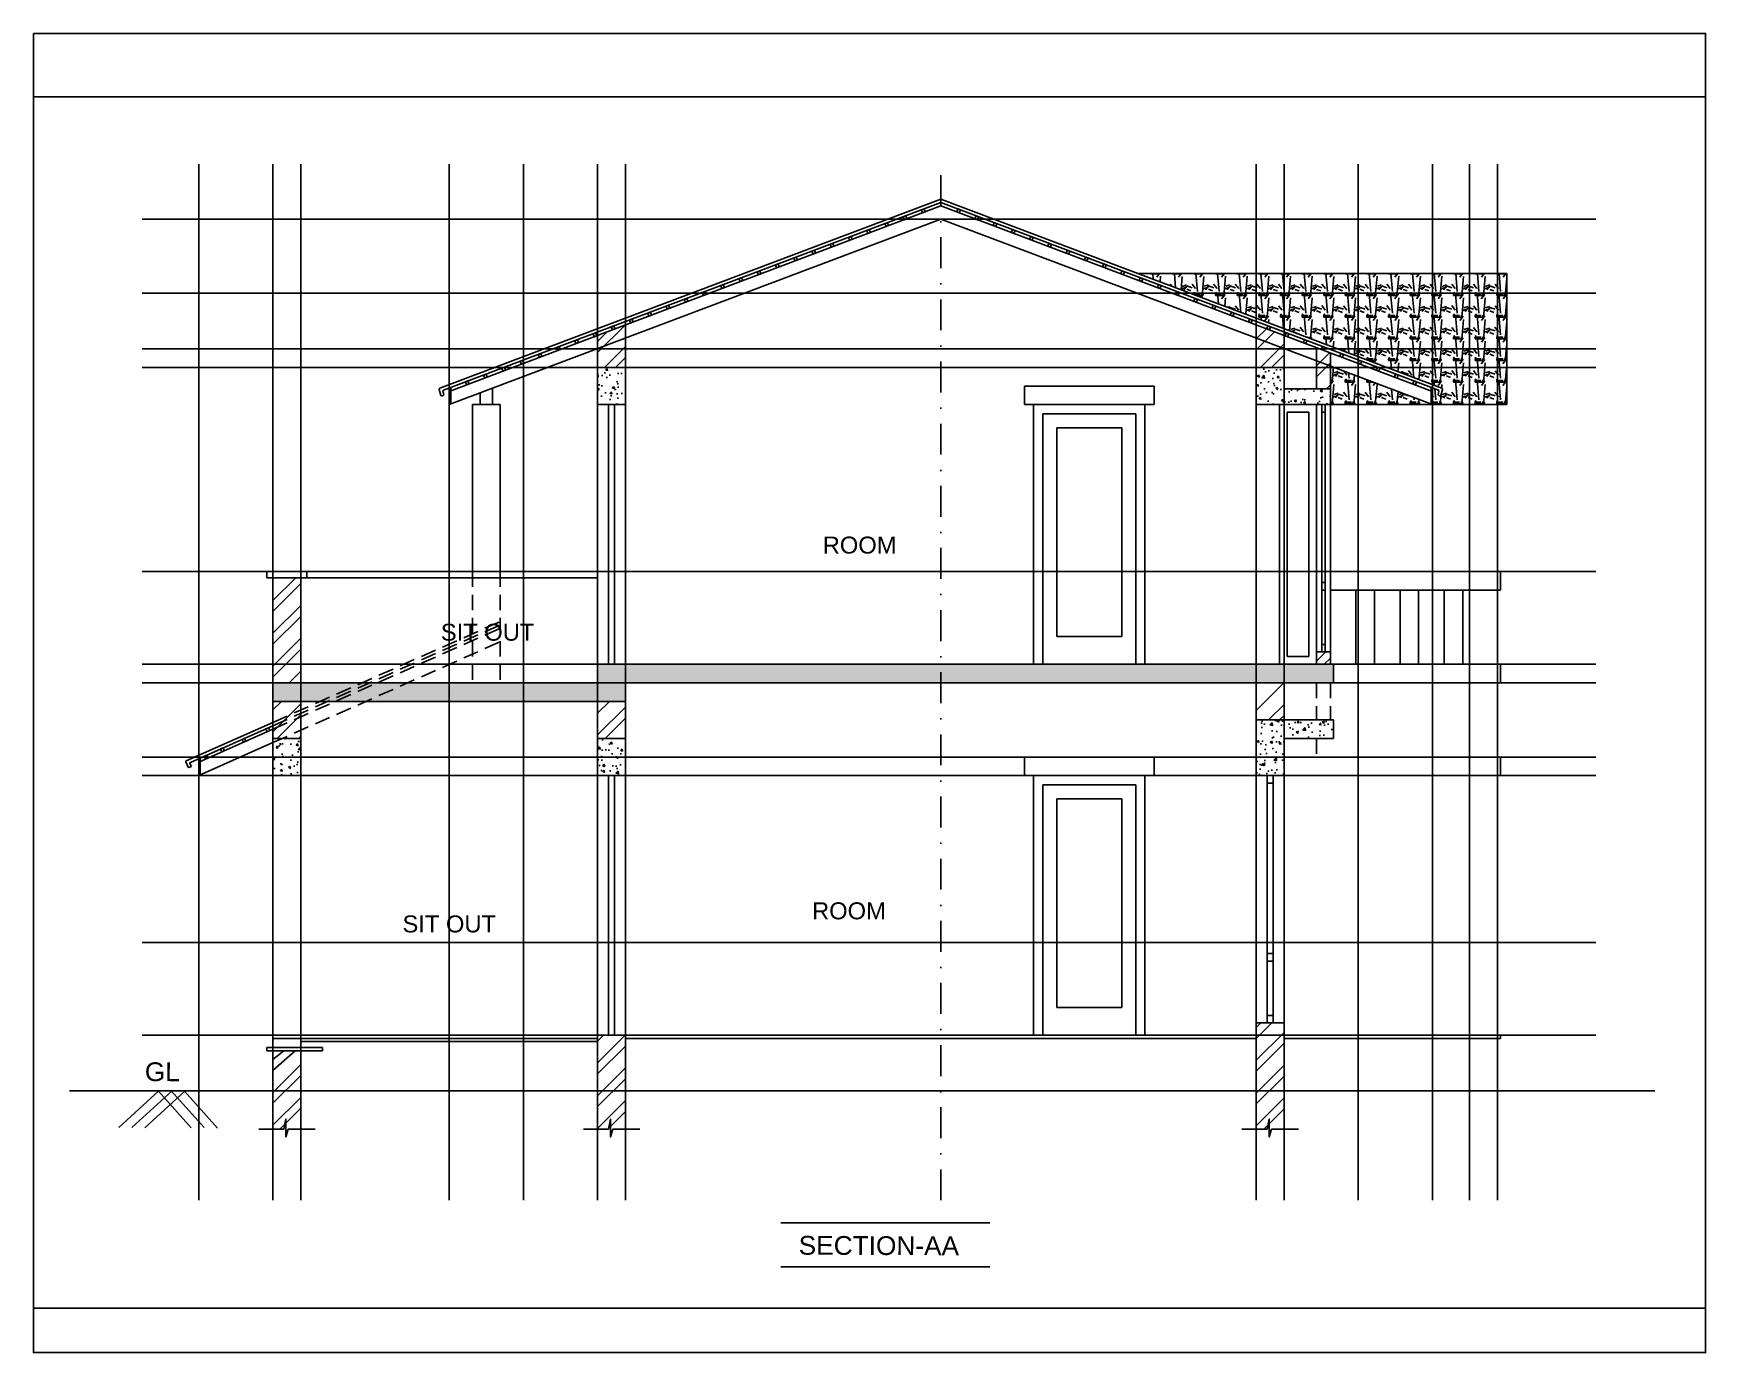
# Model space of a CAD drawing. Header units: inches. Extents: x 171009 to 352533, y -79956 to -38287.
# Drawn here: x 175149 to 175690, y -43151 to -42725 of the extents above; entities that cross this region are included whole.
import ezdxf

# ---------------------------------------------------------------- set-up
doc = ezdxf.new("R2010")
doc.units = ezdxf.units.IN
doc.header["$LTSCALE"] = 20
doc.header["$MEASUREMENT"] = 0
doc.linetypes.add('DASHDOT', pattern=[1, 0.5, -0.25, 0, -0.25])
doc.linetypes.add('HIDDEN', pattern=[0.375, 0.25, -0.125])
doc.layers.get('0').update_dxf_attribs({"linetype": 'CONTINUOUS'})
for name, color, linetype in [('border', 230, 'CONTINUOUS'), ('COLUMN', 31, 'CONTINUOUS'), ('DIMLINE', 254, 'CONTINUOUS'), ('DOOR', 1, 'CONTINUOUS'), ('FRAME', 2, 'CONTINUOUS'), ('guide', 211, 'CONTINUOUS'), ('HATCH', 8, 'CONTINUOUS'), ('KALKAAL', 7, 'CONTINUOUS'), ('text', 2, 'CONTINUOUS'), ('TEXTS', 2, 'CONTINUOUS'), ('TILE', 22, 'CONTINUOUS'), ('wall', 13, 'CONTINUOUS'), ('WINDOW', 4, 'CONTINUOUS'), ('window sill', 5, 'CONTINUOUS'), ('WOOD', 7, 'CONTINUOUS')]:
    doc.layers.add(name, color=color, linetype=linetype)
doc.styles.add('STYLE1', font='arial_B.ttf')
doc.styles.add('style5', font='arial_B.ttf')
pattern_1 = [(45, (-368.643, -2606.142), (-5.30330086, 5.30330086), []), (45, (-365.108, -2606.142), (-5.30330086, 5.30330086), [])]
pattern_2 = [(45, (0, -2944.6), (-5.30330086, 5.30330086), []), (45, (3.5355, -2944.6), (-5.30330086, 5.30330086), [])]
pattern_3 = [(50, (0, -2944.6), (7.17260183, -0.62752135), [0.75, -8.25]), (355, (0, -2944.6), (-1.38751334, 7.52192134), [0.6, -6.6]), (100.4514, (0.598, -2944.6525), (5.78509382, 6.89439542), [0.6374019, -7.01142112]), (46.1842, (0, -2942.6), (10.6724105, -1.65519014), [1.125, -12.375]), (96.6356, (0.889, -2942.738), (9.34662706, 9.7411787), [0.9561029, -10.51713]), (351.1842, (0, -2942.6), (9.34661945, 9.741186), [0.9, -9.9]), (21, (1, -2943.1), (5.96907052, -4.0261889), [0.75, -8.25]), (326, (1, -2943.1), (2.43315332, 7.25150045), [0.6, -6.6]), (71.4514, (1.4974, -2943.436), (8.40222629, 3.22530497), [0.6374019, -7.01142112]), (37.5, (0, -2944.6002), (0.121598553, 3.32893854), [0, -6.52, 0, -6.7, 0, -6.625]), (7.5, (0, -2944.6002), (2.630695374, 3.94411712), [0, -3.82, 0, -6.37, 0, -2.525]), (327.5, (-2.23, -2944.6002), (5.33822436, -0.225548717), [0, -2.5, 0, -7.8, 0, -10.35]), (317.5, (-3.23, -2944.6), (5.83186169, 1.00104982), [0, -3.25, 0, -5.18, 0, -7.35])]

msp = doc.modelspace()

# ---------------------------------------------------------------- texts
at = {"layer": 'text', "style": 'style5'}
for s, p in [('ROOM', (175404.472, -42893.003)), ('SIT OUT', (175280.966, -42921.191)), ('ROOM', (175401.017, -43011.308)), ('SIT OUT', (175268.568, -43015.55))]:
    msp.add_text(s, height=5.4893, dxfattribs=at).set_placement(p)
at = {"layer": 'TEXTS', "style": 'STYLE1'}
for s, p in [('GL ', (175185.222, -43063.633)), ('SECTION-AA', (175396.687, -43119.789))]:
    msp.add_text(s, height=6.075, rotation=359.79159, dxfattribs=at).set_placement(p)

# ---------------------------------------------------------------- hatches: boundary and pattern name
at = {"layer": 'HATCH'}
h = msp.add_hatch(dxfattribs=at)
h.set_pattern_fill('ANSI32', color=256, scale=20, style=0)
h.set_pattern_definition(pattern_1)
h.paths.add_polyline_path([(175331.68, -42832.812), (175340.68, -42832.812), (175340.68, -42819.028), (175331.68, -42822.424)])
h = msp.add_hatch(dxfattribs=at)
h.set_pattern_fill('ANSI32', color=256, scale=20, style=0)
h.set_pattern_definition(pattern_1)
h.paths.add_polyline_path([(175544.68, -42832.812), (175553.68, -42832.812), (175553.68, -42822.421), (175544.68, -42819.025)])
h = msp.add_hatch(dxfattribs=at)
h.set_pattern_fill('ANSI32', color=256, scale=20, style=0)
h.set_pattern_definition(pattern_2)
h.paths.add_polyline_path([(175568.68, -42828.081), (175564.18, -42826.383), (175564.18, -42839.692), (175568.68, -42839.692)])
h = msp.add_hatch(dxfattribs=at)
h.set_pattern_fill('AR-CONC', color=256, style=0)
h.set_pattern_definition([(50, (-368.643, -2618.1417), (7.17260183, -0.62752135), [0.75, -8.25]), (355, (-368.643, -2618.142), (-1.38751334, 7.52192134), [0.6, -6.6]), (100.4514, (-368.0455, -2618.194), (5.78509382, 6.89439542), [0.6374019, -7.01142112]), (46.1842, (-368.643, -2616.142), (10.6724105, -1.65519014), [1.125, -12.375]), (96.6356, (-367.754, -2616.28), (9.34662706, 9.7411787), [0.9561029, -10.51713]), (351.1842, (-368.643, -2616.142), (9.34661945, 9.741186), [0.9, -9.9]), (21, (-367.643, -2616.6417), (5.96907052, -4.0261889), [0.75, -8.25]), (326, (-367.643, -2616.642), (2.43315332, 7.25150045), [0.6, -6.6]), (71.4514, (-367.146, -2616.977), (8.40222629, 3.22530497), [0.6374019, -7.01142112]), (37.5, (-368.6433, -2618.1417), (0.121598553, 3.32893854), [0, -6.52, 0, -6.7, 0, -6.625]), (7.5, (-368.6433, -2618.1417), (2.630695374, 3.94411712), [0, -3.82, 0, -6.37, 0, -2.525]), (327.5, (-370.8733, -2618.1417), (5.33822436, -0.225548717), [0, -2.5, 0, -7.8, 0, -10.35]), (317.5, (-371.8733, -2618.1417), (5.83186169, 1.00104982), [0, -3.25, 0, -5.18, 0, -7.35])])
h.paths.add_polyline_path([(175340.68, -42844.812), (175340.68, -42832.812), (175331.68, -42832.812), (175331.68, -42844.812)])
h = msp.add_hatch(dxfattribs=at)
h.set_pattern_fill('AR-CONC', color=256, style=0)
h.set_pattern_definition(pattern_3)
h.paths.add_polyline_path([(175568.68, -42844.812), (175568.68, -42839.692), (175553.68, -42839.692), (175553.68, -42832.812), (175544.68, -42832.812), (175544.68, -42838.812), (175544.68, -42844.812)])
h = msp.add_hatch(dxfattribs=at)
h.set_pattern_fill('ANSI32', color=256, scale=20, style=0)
h.set_pattern_definition(pattern_1)
h.paths.add_polyline_path([(175235.68, -42900.812), (175226.68, -42900.812), (175226.68, -42934.812), (175235.68, -42934.812)])
h = msp.add_hatch(dxfattribs=at)
h.set_pattern_fill('ANSI32', color=256, scale=20, style=0)
h.set_pattern_definition(pattern_2)
h.paths.add_polyline_path([(175564.18, -42924.812), (175564.18, -42928.812), (175568.68, -42928.812), (175568.68, -42924.812)])
h = msp.add_hatch(dxfattribs=at)
h.set_pattern_fill('AR-CONC', color=256, style=0)
h.set_pattern_definition([(50, (-368.643, -2606.1417), (7.17260183, -0.62752135), [0.75, -8.25]), (355, (-368.643, -2606.142), (-1.38751334, 7.52192134), [0.6, -6.6]), (100.4514, (-368.0455, -2606.194), (5.78509382, 6.89439542), [0.6374019, -7.01142112]), (46.1842, (-368.643, -2604.142), (10.6724105, -1.65519014), [1.125, -12.375]), (96.6356, (-367.754, -2604.28), (9.34662706, 9.7411787), [0.9561029, -10.51713]), (351.1842, (-368.643, -2604.142), (9.34661945, 9.741186), [0.9, -9.9]), (21, (-367.643, -2604.6417), (5.96907052, -4.0261889), [0.75, -8.25]), (326, (-367.643, -2604.642), (2.43315332, 7.25150045), [0.6, -6.6]), (71.4514, (-367.146, -2604.977), (8.40222629, 3.22530497), [0.6374019, -7.01142112]), (37.5, (-368.6433, -2606.1417), (0.121598553, 3.32893854), [0, -6.52, 0, -6.7, 0, -6.625]), (7.5, (-368.6433, -2606.1417), (2.630695374, 3.94411712), [0, -3.82, 0, -6.37, 0, -2.525]), (327.5, (-370.8733, -2606.1417), (5.33822436, -0.225548717), [0, -2.5, 0, -7.8, 0, -10.35]), (317.5, (-371.8733, -2606.1417), (5.83186169, 1.00104982), [0, -3.25, 0, -5.18, 0, -7.35])])
h.paths.add_polyline_path([(175331.68, -42928.812), (175331.68, -42934.812), (175226.68, -42934.812), (175226.68, -42940.812), (175340.68, -42940.812), (175340.68, -42934.812), (175569.68, -42934.812), (175569.68, -42928.812)])
h = msp.add_hatch(dxfattribs=at)
h.set_pattern_fill('ANSI32', color=256, scale=20, style=0)
h.set_pattern_definition(pattern_1)
h.paths.add_polyline_path([(175226.68, -42952.812), (175235.68, -42952.812), (175235.68, -42940.812), (175226.68, -42940.812)])
h = msp.add_hatch(dxfattribs=at)
h.set_pattern_fill('ANSI32', color=256, scale=20, style=0)
h.set_pattern_definition(pattern_1)
h.paths.add_polyline_path([(175340.68, -42940.812), (175331.68, -42940.812), (175331.68, -42952.812), (175340.68, -42952.812)])
h = msp.add_hatch(dxfattribs=at)
h.set_pattern_fill('AR-CONC', color=256, style=0)
h.set_pattern_definition(pattern_3)
h.paths.add_polyline_path([(175544.68, -42964.812), (175553.68, -42964.812), (175553.68, -42946.812), (175544.68, -42946.812)])
h = msp.add_hatch(dxfattribs=at)
h.set_pattern_fill('AR-CONC', color=256, style=0)
h.set_pattern_definition(pattern_3)
h.paths.add_polyline_path([(175553.68, -42946.812), (175553.68, -42952.812), (175569.68, -42952.812), (175569.68, -42946.812)])
h = msp.add_hatch(dxfattribs=at)
h.set_pattern_fill('AR-CONC', color=256, style=0)
h.set_pattern_definition(pattern_3)
h.paths.add_polyline_path([(175235.68, -42952.812), (175229.723, -42952.812), (175226.68, -42954.162), (175226.68, -42964.812), (175235.68, -42964.812)])
h = msp.add_hatch(dxfattribs=at)
h.set_pattern_fill('AR-CONC', color=256, style=0)
h.set_pattern_definition([(50, (-368.643, -2600.1417), (7.17260183, -0.62752135), [0.75, -8.25]), (355, (-368.643, -2600.142), (-1.38751334, 7.52192134), [0.6, -6.6]), (100.4514, (-368.0455, -2600.194), (5.78509382, 6.89439542), [0.6374019, -7.01142112]), (46.1842, (-368.643, -2598.142), (10.6724105, -1.65519014), [1.125, -12.375]), (96.6356, (-367.754, -2598.28), (9.34662706, 9.7411787), [0.9561029, -10.51713]), (351.1842, (-368.643, -2598.142), (9.34661945, 9.741186), [0.9, -9.9]), (21, (-367.643, -2598.6417), (5.96907052, -4.0261889), [0.75, -8.25]), (326, (-367.643, -2598.642), (2.43315332, 7.25150045), [0.6, -6.6]), (71.4514, (-367.146, -2598.977), (8.40222629, 3.22530497), [0.6374019, -7.01142112]), (37.5, (-368.6433, -2600.1417), (0.121598553, 3.32893854), [0, -6.52, 0, -6.7, 0, -6.625]), (7.5, (-368.6433, -2600.1417), (2.630695374, 3.94411712), [0, -3.82, 0, -6.37, 0, -2.525]), (327.5, (-370.8733, -2600.1417), (5.33822436, -0.225548717), [0, -2.5, 0, -7.8, 0, -10.35]), (317.5, (-371.8733, -2600.1417), (5.83186169, 1.00104982), [0, -3.25, 0, -5.18, 0, -7.35])])
h.paths.add_polyline_path([(175331.68, -42952.812), (175331.68, -42964.812), (175340.68, -42964.812), (175340.68, -42952.812)])
h = msp.add_hatch(dxfattribs=at)
h.set_pattern_fill('ANSI32', color=256, scale=20, style=0)
h.set_pattern_definition(pattern_1)
h.paths.add_polyline_path([(175544.68, -43079.231), (175548.173, -43079.231), (175548.889, -43075.951), (175548.889, -43079.23), (175553.68, -43079.23), (175553.68, -43044.812), (175544.68, -43044.812)])
h = msp.add_hatch(dxfattribs=at)
h.set_pattern_fill('ANSI32', color=256, scale=20, style=0)
h.set_pattern_definition(pattern_1)
h.paths.add_polyline_path([(175340.68, -43048.812), (175331.68, -43048.812), (175331.68, -43079.231), (175335.173, -43079.231), (175335.889, -43075.951), (175335.889, -43081.678), (175336.643, -43079.23), (175340.68, -43079.23)])
at = {"layer": 'TILE'}
h = msp.add_hatch(dxfattribs=at)
h.set_pattern_fill('SPANTILE', color=8, scale=7, style=0)
h.set_pattern_definition([(274.9697, (6.44, -2937.6002), (-6.99993914905, 84.0000073606), [6.464304, -155.143247]), (180, (7, -2944.04), (-7, -7), [0.56, -6.44]), (0, (0, -2944.6), (7, 7), [1.96, -5.04]), (90, (1.96, -2944.6), (-7, 7), [0.7, -6.3]), (270, (6.44, -2943.9), (7, -7), [0.7, -6.3]), (0, (6.44, -2944.6), (7, 7), [0.56, -6.44]), (0, (0, -2944.04), (7, 7), [1.4, -5.6]), (85.0303, (1.4, -2944.0402), (6.99993914905, 84.0000073606), [6.464304, -155.143247]), (52.6961, (1.4, -2943.6902), (-90.9999012292, -119.00007519182), [1.848056, -182.95725]), (18.4349, (2.52, -2942.2202), (14.000003042, 6.999988823), [1.770874, -20.365065]), (341.5651, (4.2, -2941.6602), (-14.000003042, 6.999988823), [1.770874, -20.365065]), (307.3039, (5.88, -2942.2202), (90.9999012292, -119.00007519182), [1.848056, -182.95725]), (20.2249, (2.87, -2942.7102), (-76.99998085034, -28.0000583492), [1.417395, -140.321804]), (339.7751, (4.2, -2942.2202), (76.99998085034, -28.0000583492), [1.417395, -140.321804]), (307.4054, (5.53, -2942.7102), (70.0000696683, -90.99994725486), [1.498063, -148.308475]), (52.5946, (1.96, -2943.9002), (-70.0000696683, -90.99994725486), [1.498063, -148.308475])])
h.paths.add_polyline_path([(175506.269, -42802.392), (175604.722, -42839.543, -0.4037409), (175604.925, -42839.911), (175604.404, -42841.898, -0.559988), (175603.473, -42841.507, 0.0000013), (175603.473, -42841.507), (175603.731, -42840.524, 0.3534757), (175603.576, -42840.18), (175601.69, -42839.468), (175601.69, -42840.537), (175601.69, -42844.812), (175625.68, -42844.812), (175625.68, -42802.392)])
h.paths.add_polyline_path([(175568.68, -42832.356), (175568.68, -42839.692), (175568.68, -42844.812), (175601.69, -42844.812)], flags=17)

# ---------------------------------------------------------------- linework, layer by layer
at = {"color": 7}
for p, q in [((175469.68, -42844.812), (175469.68, -42838.812)), ((175469.68, -42838.812), (175511.68, -42838.812)), ((175511.68, -42844.812), (175511.68, -42838.812)), ((175469.68, -42844.812), (175511.68, -42844.812)), ((175237.68, -42898.812), (175331.68, -42898.812)), ((175237.68, -42900.812), (175331.68, -42900.812)), ((175469.68, -42964.812), (175469.68, -42958.812)), ((175469.68, -42958.812), (175511.68, -42958.812)), ((175511.68, -42964.812), (175511.68, -42958.812)), ((175331.68, -42964.812), (175235.68, -42964.812)), ((175469.68, -42964.812), (175511.68, -42964.812))]:
    msp.add_line(p, q, dxfattribs=at)
msp.add_line((175544.68, -42844.812), (175544.68, -42928.812))
at = {"color": 2}
msp.add_line((175544.68, -42928.812), (175544.68, -42911.812), dxfattribs=at)
at = {"color": 7, "linetype": 'HIDDEN'}
for p, q in [((175564.18, -42934.812), (175564.18, -42946.812)), ((175568.68, -42934.812), (175568.68, -42946.812)), ((175564.18, -42952.812), (175564.18, -42958.812)), ((175564.18, -42958.812), (175553.68, -42958.812))]:
    msp.add_line(p, q, dxfattribs=at)
at = {"color": 3}
msp.add_lwpolyline([(175149.215, -42724.766), (175689.98, -42724.766), (175689.98, -43151.448), (175149.215, -43151.448)], close=True, dxfattribs=at)
for points in [[(175222.059, -43079.231), (175230.173, -43079.231), (175230.889, -43075.951), (175230.889, -43081.678), (175231.643, -43079.23), (175240.333, -43079.23)], [(175327.059, -43079.231), (175335.173, -43079.231), (175335.889, -43075.951), (175335.889, -43081.678), (175336.643, -43079.23), (175345.333, -43079.23)], [(175540.059, -43079.231), (175548.173, -43079.231), (175548.889, -43075.951), (175548.889, -43081.678), (175549.643, -43079.23), (175558.333, -43079.23)]]:
    msp.add_lwpolyline(points)
at = {"layer": 'border', "ltscale": 5}
for p, q in [((175689.98, -42745.256), (175149.215, -42745.256)), ((175149.215, -43137.134), (175689.98, -43137.134))]:
    msp.add_line(p, q, dxfattribs=at)
at = {"layer": 'COLUMN', "color": 2}
for p, q in [((175613.68, -42898.812), (175613.68, -42844.812)), ((175622.68, -42898.812), (175622.68, -42844.812)), ((175613.68, -42964.812), (175613.68, -43048.812)), ((175622.68, -42964.812), (175622.68, -43048.812))]:
    msp.add_line(p, q, dxfattribs=at)
at = {"layer": 'DIMLINE', "color": 8, "linetype": 'HIDDEN'}
msp.add_line((175430.086, -42784.812), (175442.685, -42784.812), dxfattribs=at)
at = {"layer": 'DOOR'}
for p, q in [((175331.68, -42928.812), (175331.68, -42844.812)), ((175335.18, -42928.812), (175335.18, -42844.812)), ((175337.18, -42844.812), (175337.18, -42928.812)), ((175340.68, -42844.812), (175340.68, -42928.812)), ((175508.68, -42844.812), (175472.68, -42844.812)), ((175472.68, -42844.812), (175472.68, -42928.812)), ((175505.68, -42847.812), (175475.68, -42847.812)), ((175475.68, -42847.812), (175475.68, -42928.812)), ((175505.68, -42847.812), (175505.68, -42928.812)), ((175508.68, -42844.812), (175508.68, -42928.812)), ((175501.18, -42852.312), (175480.18, -42852.312)), ((175480.18, -42852.312), (175480.18, -42919.812)), ((175501.18, -42852.312), (175501.18, -42919.812)), ((175501.18, -42919.812), (175480.18, -42919.812)), ((175331.68, -43048.812), (175331.68, -42964.812)), ((175335.18, -43048.812), (175335.18, -42964.812)), ((175337.18, -42964.812), (175337.18, -43048.812)), ((175340.68, -42964.812), (175340.68, -43048.812)), ((175508.68, -42964.812), (175472.68, -42964.812)), ((175472.68, -42964.812), (175472.68, -43048.812)), ((175505.68, -42967.812), (175475.68, -42967.812)), ((175475.68, -42967.812), (175475.68, -43048.812)), ((175505.68, -42967.812), (175505.68, -43048.812)), ((175508.68, -42964.812), (175508.68, -43048.812)), ((175501.18, -42972.312), (175480.18, -42972.312)), ((175480.18, -42972.312), (175480.18, -43039.812)), ((175501.18, -42972.312), (175501.18, -43039.812)), ((175501.18, -43039.812), (175480.18, -43039.812))]:
    msp.add_line(p, q, dxfattribs=at)
at = {"layer": 'FRAME'}
for points in [[(175565.93, -42844.812), (175566.93, -42844.812), (175566.93, -42847.252), (175565.93, -42847.252)], [(175565.93, -42902.372), (175566.93, -42902.372), (175566.93, -42904.812), (175565.93, -42904.812)], [(175565.93, -42922.372), (175566.93, -42922.372), (175566.93, -42924.812), (175565.93, -42924.812)], [(175548.18, -42964.812), (175550.18, -42964.812), (175550.18, -42967.252), (175548.18, -42967.252)], [(175548.18, -43022.372), (175550.18, -43022.372), (175550.18, -43024.812), (175548.18, -43024.812)], [(175548.18, -43042.372), (175550.18, -43042.372), (175550.18, -43044.812), (175548.18, -43044.812)]]:
    msp.add_lwpolyline(points, close=True, dxfattribs=at)
at = {"layer": 'guide'}
for p, q in [((175202.68, -43102.195), (175202.68, -42767.022)), ((175226.68, -43102.195), (175226.68, -42767.022)), ((175235.68, -43102.195), (175235.68, -42767.022)), ((175283.685, -43102.195), (175283.685, -42767.022)), ((175307.68, -43102.195), (175307.68, -42767.022)), ((175331.68, -42767.022), (175331.68, -43102.195)), ((175340.68, -42767.022), (175340.68, -43102.195)), ((175544.68, -42767.022), (175544.68, -43102.195)), ((175553.68, -42767.022), (175553.68, -43102.195)), ((175577.685, -43102.195), (175577.685, -42767.022)), ((175601.685, -43102.195), (175601.685, -42767.022)), ((175613.685, -43102.195), (175613.685, -42767.022)), ((175622.685, -43102.195), (175622.685, -42767.022))]:
    msp.add_line(p, q, dxfattribs=at)
at = {"layer": 'guide', "linetype": 'DASHDOT'}
msp.add_line((175442.685, -43102.195), (175442.685, -42767.022), dxfattribs=at)
at = {"layer": 'guide', "color": 3, "linetype": 'Continuous'}
for p, q in [((175184.419, -42784.812), (175654.538, -42784.812)), ((175184.419, -42808.812), (175654.538, -42808.812)), ((175184.419, -42928.812), (175654.538, -42928.812)), ((175184.419, -42934.812), (175654.538, -42934.812))]:
    msp.add_line(p, q, dxfattribs=at)
at = {"layer": 'guide', "color": 1, "linetype": 'Continuous'}
for p, q in [((175184.419, -42826.812), (175654.538, -42826.812)), ((175184.419, -42832.812), (175654.538, -42832.812)), ((175184.419, -42958.812), (175654.538, -42958.812)), ((175184.419, -42964.812), (175654.538, -42964.812))]:
    msp.add_line(p, q, dxfattribs=at)
at = {"layer": 'guide', "color": 5, "linetype": 'Continuous'}
for p, q in [((175184.419, -42898.812), (175654.538, -42898.812)), ((175184.419, -43018.812), (175654.538, -43018.812))]:
    msp.add_line(p, q, dxfattribs=at)
at = {"layer": 'guide', "color": 13, "linetype": 'Continuous'}
for p, q in [((175184.419, -43048.812), (175654.538, -43048.812)), ((175184.419, -43066.812), (175654.538, -43066.812))]:
    msp.add_line(p, q, dxfattribs=at)
at = {"layer": 'HATCH'}
for p, q in [((175544.68, -42943.749), (175553.617, -42934.812)), ((175548.688, -42946.812), (175553.68, -42941.82)), ((175552.224, -42946.812), (175553.68, -42945.356)), ((175226.68, -43056.688), (175230.146, -43053.812)), ((175226.68, -43060.224), (175233.893, -43053.812)), ((175226.68, -43067.295), (175235.68, -43058.295)), ((175226.68, -43070.831), (175235.68, -43061.831)), ((175226.68, -43077.902), (175235.68, -43068.902)), ((175230.889, -43077.229), (175235.68, -43072.437)), ((175228.887, -43079.231), (175230.532, -43077.586))]:
    msp.add_line(p, q, dxfattribs=at)
at = {"layer": 'KALKAAL'}
for p, q in [((175291.18, -42844.812), (175291.18, -42898.812)), ((175291.18, -42844.812), (175300.18, -42844.812)), ((175300.18, -42898.812), (175300.18, -42844.812))]:
    msp.add_line(p, q, dxfattribs=at)
at = {"layer": 'TEXTS'}
for p, q in [((175458.477, -43109.479), (175390.883, -43109.479)), ((175458.477, -43123.758), (175390.883, -43123.758))]:
    msp.add_line(p, q, dxfattribs=at)
at = {"layer": 'TILE'}
for p, q in [((175280.648, -42839.543), (175442.685, -42778.399)), ((175281.795, -42840.18), (175442.685, -42779.468)), ((175604.722, -42839.543), (175442.685, -42778.399)), ((175603.576, -42840.18), (175442.685, -42779.468)), ((175280.966, -42841.898), (175280.444, -42839.908)), ((175281.898, -42841.507), (175281.64, -42840.524)), ((175603.473, -42841.507), (175603.731, -42840.524)), ((175604.404, -42841.898), (175604.926, -42839.908)), ((175198.65, -42960.037), (175226.68, -42947.598)), ((175199.966, -42960.547), (175226.68, -42948.692)), ((175198.522, -42960.366), (175199.277, -42962.086)), ((175199.838, -42960.876), (175200.193, -42961.684))]:
    msp.add_line(p, q, dxfattribs=at)
at = {"layer": 'TILE', "color": 7, "linetype": 'HIDDEN'}
for p, q in [((175226.68, -42947.598), (175300.18, -42914.983)), ((175226.68, -42948.692), (175300.18, -42916.077))]:
    msp.add_line(p, q, dxfattribs=at)
at = {"layer": 'TILE'}
for centre, radius, start, end in [((175280.737, -42839.833), 0.302, 107.09901, 194.35104), ((175281.312, -42841.417), 0.592, 234.28278, 351.27599), ((175281.93, -42840.448), 0.3, 106.79787, 194.69694), ((175604.059, -42841.417), 0.592, 188.72401, 305.71722), ((175603.441, -42840.448), 0.3, 345.30306, 73.20213), ((175604.633, -42839.833), 0.302, 345.64896, 72.90099), ((175198.751, -42960.265), 0.25, 113.92895, 203.6963), ((175199.608, -42961.594), 0.592, 236.11658, 351.27601), ((175200.067, -42960.775), 0.25, 113.92895, 203.6963)]:
    msp.add_arc(centre, radius, start, end, dxfattribs=at)
at = {"layer": 'wall', "color": 2}
for p, q in [((175506.269, -42802.392), (175625.68, -42802.392)), ((175625.68, -42844.812), (175625.68, -42802.392)), ((175625.68, -42844.812), (175568.68, -42844.812)), ((175568.68, -42898.812), (175623.68, -42898.812)), ((175623.68, -42904.812), (175623.68, -42898.812)), ((175568.68, -42904.812), (175623.68, -42904.812)), ((175576.93, -42904.812), (175576.93, -42928.812)), ((175582.93, -42904.812), (175582.93, -42928.812)), ((175591.18, -42904.812), (175591.18, -42928.812)), ((175597.18, -42904.812), (175597.18, -42928.812)), ((175605.43, -42904.812), (175605.43, -42928.812)), ((175611.43, -42904.812), (175611.43, -42928.812)), ((175622.68, -42928.812), (175622.68, -42904.812)), ((175569.68, -42928.812), (175623.68, -42928.812)), ((175623.68, -42934.812), (175623.68, -42928.812)), ((175569.68, -42934.812), (175623.68, -42934.812)), ((175622.68, -42958.812), (175622.68, -42934.812)), ((175553.68, -42958.812), (175623.68, -42958.812)), ((175623.68, -42958.812), (175623.68, -42964.812)), ((175553.68, -42964.812), (175623.68, -42964.812)), ((175553.68, -43048.812), (175623.68, -43048.812)), ((175553.68, -43049.812), (175623.68, -43049.812)), ((175622.68, -43049.812), (175622.68, -43066.812)), ((175623.68, -43049.812), (175623.68, -43048.812))]:
    msp.add_line(p, q, dxfattribs=at)
at = {"layer": 'wall'}
for p, q in [((175331.68, -42832.812), (175331.68, -42822.424)), ((175340.68, -42832.812), (175340.68, -42819.028)), ((175544.68, -42838.812), (175544.68, -42819.025)), ((175553.68, -42839.692), (175553.68, -42822.421)), ((175564.18, -42839.692), (175564.18, -42826.383)), ((175568.68, -42839.692), (175568.68, -42828.081)), ((175340.68, -42832.812), (175331.68, -42832.812)), ((175331.68, -42844.812), (175331.68, -42832.812)), ((175340.68, -42844.812), (175340.68, -42832.812)), ((175544.68, -42832.812), (175553.68, -42832.812)), ((175544.68, -42838.812), (175544.68, -42844.812)), ((175568.68, -42839.692), (175553.68, -42839.692)), ((175568.68, -42844.812), (175568.68, -42839.692)), ((175340.68, -42844.812), (175331.68, -42844.812)), ((175544.68, -42844.812), (175568.68, -42844.812)), ((175224.68, -42898.812), (175237.68, -42898.812)), ((175224.68, -42900.812), (175224.68, -42898.812)), ((175237.68, -42900.812), (175237.68, -42898.812)), ((175224.68, -42900.812), (175237.68, -42900.812)), ((175226.68, -42934.812), (175226.68, -42900.812)), ((175235.68, -42934.812), (175235.68, -42900.812)), ((175577.68, -42904.812), (175577.68, -42904.812)), ((175568.68, -42924.812), (175564.18, -42924.812)), ((175564.18, -42924.812), (175564.18, -42928.812)), ((175568.68, -42924.812), (175568.68, -42928.812)), ((175331.68, -42928.812), (175569.68, -42928.812)), ((175331.68, -42934.812), (175331.68, -42928.812)), ((175569.68, -42928.812), (175569.68, -42934.812)), ((175331.68, -42934.812), (175226.68, -42934.812)), ((175226.68, -42940.812), (175226.68, -42934.812)), ((175340.68, -42934.812), (175340.68, -42940.812)), ((175569.68, -42934.812), (175340.68, -42934.812)), ((175544.68, -42934.812), (175544.68, -42964.812)), ((175553.68, -42934.812), (175553.68, -42946.812)), ((175340.68, -42940.812), (175226.68, -42940.812)), ((175226.68, -42940.812), (175226.68, -42964.812)), ((175235.68, -42964.812), (175235.68, -42940.812)), ((175331.68, -42964.812), (175331.68, -42940.812)), ((175340.68, -42940.812), (175340.68, -42964.812)), ((175553.68, -42946.812), (175544.68, -42946.812)), ((175569.68, -42946.812), (175553.68, -42946.812)), ((175569.68, -42952.812), (175569.68, -42946.812)), ((175226.68, -42952.812), (175235.68, -42952.812)), ((175331.68, -42952.812), (175340.68, -42952.812)), ((175569.68, -42952.812), (175553.68, -42952.812)), ((175553.68, -42952.812), (175553.68, -42964.812)), ((175235.68, -42964.812), (175226.68, -42964.812)), ((175340.68, -42964.812), (175331.68, -42964.812)), ((175553.68, -42964.812), (175544.68, -42964.812)), ((175544.68, -43044.812), (175553.68, -43044.812)), ((175544.68, -43044.812), (175544.68, -43079.231)), ((175553.68, -43044.812), (175553.68, -43079.23)), ((175226.68, -43052.812), (175226.68, -43049.812)), ((175226.68, -43049.812), (175331.68, -43049.812)), ((175235.68, -43052.812), (175235.68, -43049.812)), ((175331.68, -43048.812), (175544.68, -43048.812)), ((175331.68, -43048.812), (175331.68, -43079.231)), ((175340.68, -43048.812), (175340.68, -43079.23)), ((175340.68, -43049.812), (175544.68, -43049.812)), ((175224.68, -43052.812), (175242.68, -43052.812)), ((175224.68, -43053.812), (175224.68, -43052.812)), ((175224.68, -43053.812), (175242.68, -43053.812)), ((175226.68, -43066.812), (175226.68, -43053.812)), ((175235.68, -43050.812), (175331.68, -43050.812)), ((175235.68, -43066.812), (175235.68, -43053.812)), ((175242.68, -43053.812), (175242.68, -43052.812)), ((175160.911, -43066.812), (175226.68, -43066.812)), ((175226.68, -43066.812), (175226.68, -43079.231)), ((175235.68, -43066.812), (175235.68, -43079.23)), ((175553.68, -43066.812), (175673.589, -43066.812))]:
    msp.add_line(p, q, dxfattribs=at)
at = {"layer": 'wall', "color": 7, "linetype": 'HIDDEN'}
for p, q in [((175291.18, -42898.812), (175291.18, -42934.812)), ((175300.18, -42898.812), (175300.18, -42934.812))]:
    msp.add_line(p, q, dxfattribs=at)
at = {"layer": 'wall', "color": 7}
for p, q in [((175226.68, -42964.812), (175226.68, -43049.812)), ((175235.68, -42964.812), (175235.68, -43049.812))]:
    msp.add_line(p, q, dxfattribs=at)
at = {"layer": 'wall', "color": 13}
for p, q in [((175189.79, -43066.812), (175176.809, -43078.7)), ((175194.033, -43066.812), (175181.052, -43078.7)), ((175198.207, -43066.881), (175185.248, -43078.747)), ((175189.621, -43066.881), (175200.27, -43078.747)), ((175193.795, -43066.812), (175204.465, -43078.7)), ((175198.038, -43066.949), (175208.686, -43078.816))]:
    msp.add_line(p, q, dxfattribs=at)
at = {"layer": 'WINDOW'}
for p, q in [((175552.18, -42928.812), (175552.18, -42844.812)), ((175554.68, -42926.312), (175554.68, -42847.312)), ((175554.68, -42847.312), (175561.68, -42847.312)), ((175561.68, -42926.312), (175561.68, -42847.312)), ((175564.18, -42928.812), (175564.18, -42844.812)), ((175565.93, -42844.812), (175565.93, -42924.812)), ((175566.93, -42844.812), (175566.93, -42924.812)), ((175561.68, -42926.312), (175554.68, -42926.312)), ((175548.18, -42964.812), (175548.18, -43044.812)), ((175550.18, -42964.812), (175550.18, -43044.812))]:
    msp.add_line(p, q, dxfattribs=at)
at = {"layer": 'window sill'}
for p, q in [((175564.18, -42844.812), (175564.18, -42924.812)), ((175568.68, -42844.812), (175568.68, -42924.812)), ((175544.68, -42964.812), (175544.68, -43044.812)), ((175553.68, -42964.812), (175553.68, -43044.812))]:
    msp.add_line(p, q, dxfattribs=at)
at = {"layer": 'WOOD'}
for p, q in [((175283.68, -42840.537), (175442.685, -42780.537)), ((175283.68, -42844.812), (175442.685, -42784.812)), ((175601.69, -42840.537), (175442.685, -42780.537)), ((175601.69, -42844.812), (175442.685, -42784.812)), ((175283.68, -42844.812), (175283.68, -42840.537)), ((175284.18, -42844.661), (175284.18, -42840.348)), ((175293.68, -42844.812), (175293.68, -42841.039)), ((175297.68, -42844.812), (175297.68, -42839.529)), ((175601.19, -42844.661), (175601.19, -42840.348)), ((175601.69, -42844.812), (175601.69, -42840.537)), ((175202.68, -42960.436), (175226.68, -42949.786)), ((175202.68, -42964.812), (175226.68, -42954.162)), ((175202.68, -42964.812), (175202.68, -42960.436)), ((175203.18, -42964.59), (175203.18, -42960.214))]:
    msp.add_line(p, q, dxfattribs=at)
at = {"layer": 'WOOD', "color": 13}
for p, q in [((175284.18, -42840.386), (175284.18, -42839.342)), ((175601.19, -42840.386), (175601.19, -42839.342)), ((175283.68, -42840.537), (175283.68, -42839.492)), ((175601.69, -42840.537), (175601.69, -42839.492)), ((175202.68, -42960.436), (175202.68, -42959.342)), ((175203.18, -42960.214), (175203.18, -42959.12))]:
    msp.add_line(p, q, dxfattribs=at)
at = {"layer": 'WOOD', "color": 7, "linetype": 'HIDDEN'}
for p, q in [((175226.68, -42949.786), (175300.18, -42917.171)), ((175226.68, -42954.162), (175300.18, -42921.547))]:
    msp.add_line(p, q, dxfattribs=at)
at = {"layer": 'WOOD', "color": 13}
for points in [[(175431.681, -42784.689), (175430.847, -42785.004), (175430.494, -42784.069), (175431.328, -42783.754)], [(175437.581, -42782.463), (175436.747, -42782.778), (175436.394, -42781.842), (175437.228, -42781.528)], [(175447.79, -42782.463), (175448.624, -42782.778), (175448.977, -42781.842), (175448.143, -42781.528)], [(175453.69, -42784.689), (175454.524, -42785.004), (175454.877, -42784.069), (175454.043, -42783.754)], [(175413.981, -42791.368), (175413.147, -42791.683), (175412.793, -42790.748), (175413.628, -42790.433)], [(175419.881, -42789.142), (175419.047, -42789.457), (175418.694, -42788.521), (175419.528, -42788.207)], [(175425.781, -42786.916), (175424.947, -42787.231), (175424.594, -42786.295), (175425.428, -42785.98)], [(175459.59, -42786.916), (175460.424, -42787.231), (175460.777, -42786.295), (175459.943, -42785.98)], [(175465.49, -42789.142), (175466.324, -42789.457), (175466.677, -42788.521), (175465.843, -42788.207)], [(175471.39, -42791.368), (175472.224, -42791.683), (175472.577, -42790.748), (175471.743, -42790.433)], [(175402.181, -42795.821), (175401.347, -42796.136), (175400.993, -42795.201), (175401.828, -42794.886)], [(175408.081, -42793.595), (175407.247, -42793.91), (175406.893, -42792.974), (175407.728, -42792.659)], [(175477.29, -42793.595), (175478.124, -42793.91), (175478.477, -42792.974), (175477.643, -42792.659)], [(175483.19, -42795.821), (175484.024, -42796.136), (175484.377, -42795.201), (175483.543, -42794.886)], [(175390.381, -42800.274), (175389.547, -42800.589), (175389.193, -42799.653), (175390.027, -42799.339)], [(175396.281, -42798.048), (175395.447, -42798.362), (175395.093, -42797.427), (175395.928, -42797.112)], [(175489.09, -42798.048), (175489.924, -42798.362), (175490.277, -42797.427), (175489.443, -42797.112)], [(175494.99, -42800.274), (175495.824, -42800.589), (175496.177, -42799.653), (175495.343, -42799.339)], [(175372.681, -42806.953), (175371.847, -42807.268), (175371.493, -42806.332), (175372.327, -42806.018)], [(175378.581, -42804.727), (175377.747, -42805.041), (175377.393, -42804.106), (175378.227, -42803.791)], [(175384.481, -42802.5), (175383.647, -42802.815), (175383.293, -42801.88), (175384.127, -42801.565)], [(175500.89, -42802.5), (175501.724, -42802.815), (175502.078, -42801.88), (175501.243, -42801.565)], [(175506.79, -42804.727), (175507.624, -42805.041), (175507.978, -42804.106), (175507.143, -42803.791)], [(175512.69, -42806.953), (175513.524, -42807.268), (175513.878, -42806.332), (175513.043, -42806.018)], [(175360.881, -42811.406), (175360.047, -42811.72), (175359.693, -42810.785), (175360.527, -42810.47)], [(175366.781, -42809.179), (175365.947, -42809.494), (175365.593, -42808.559), (175366.427, -42808.244)], [(175518.59, -42809.179), (175519.424, -42809.494), (175519.778, -42808.559), (175518.943, -42808.244)], [(175524.49, -42811.406), (175525.324, -42811.72), (175525.678, -42810.785), (175524.843, -42810.47)], [(175343.181, -42818.085), (175342.347, -42818.4), (175341.993, -42817.464), (175342.827, -42817.149)], [(175349.081, -42815.858), (175348.247, -42816.173), (175347.893, -42815.238), (175348.727, -42814.923)], [(175354.981, -42813.632), (175354.147, -42813.947), (175353.793, -42813.011), (175354.627, -42812.697)], [(175530.39, -42813.632), (175531.224, -42813.947), (175531.578, -42813.011), (175530.744, -42812.697)], [(175536.29, -42815.858), (175537.124, -42816.173), (175537.478, -42815.238), (175536.644, -42814.923)], [(175542.19, -42818.085), (175543.024, -42818.4), (175543.378, -42817.464), (175542.544, -42817.149)], [(175331.381, -42822.537), (175330.547, -42822.852), (175330.193, -42821.917), (175331.027, -42821.602)], [(175337.281, -42820.311), (175336.447, -42820.626), (175336.093, -42819.69), (175336.927, -42819.376)], [(175548.09, -42820.311), (175548.924, -42820.626), (175549.278, -42819.69), (175548.444, -42819.376)], [(175553.99, -42822.537), (175554.824, -42822.852), (175555.178, -42821.917), (175554.344, -42821.602)], [(175313.681, -42829.217), (175312.846, -42829.531), (175312.493, -42828.596), (175313.327, -42828.281)], [(175319.581, -42826.99), (175318.746, -42827.305), (175318.393, -42826.37), (175319.227, -42826.055)], [(175325.481, -42824.764), (175324.647, -42825.079), (175324.293, -42824.143), (175325.127, -42823.828)], [(175559.89, -42824.764), (175560.724, -42825.079), (175561.078, -42824.143), (175560.244, -42823.828)], [(175565.79, -42826.99), (175566.624, -42827.305), (175566.978, -42826.37), (175566.144, -42826.055)], [(175571.69, -42829.217), (175572.524, -42829.531), (175572.878, -42828.596), (175572.044, -42828.281)], [(175301.881, -42833.669), (175301.046, -42833.984), (175300.693, -42833.049), (175301.527, -42832.734)], [(175307.781, -42831.443), (175306.946, -42831.758), (175306.593, -42830.822), (175307.427, -42830.508)], [(175577.59, -42831.443), (175578.424, -42831.758), (175578.778, -42830.822), (175577.944, -42830.508)], [(175583.49, -42833.669), (175584.324, -42833.984), (175584.678, -42833.049), (175583.844, -42832.734)], [(175290.08, -42838.122), (175289.246, -42838.437), (175288.893, -42837.501), (175289.727, -42837.187)], [(175295.98, -42835.896), (175295.146, -42836.21), (175294.793, -42835.275), (175295.627, -42834.96)], [(175589.39, -42835.896), (175590.224, -42836.21), (175590.578, -42835.275), (175589.744, -42834.96)], [(175595.29, -42838.122), (175596.125, -42838.437), (175596.478, -42837.501), (175595.644, -42837.187)], [(175217.924, -42953.672), (175217.109, -42954.033), (175216.704, -42953.119), (175217.519, -42952.758)], [(175225.623, -42950.256), (175224.808, -42950.617), (175224.402, -42949.703), (175225.217, -42949.342)], [(175205.66, -42959.114), (175204.845, -42959.476), (175204.439, -42958.562), (175205.254, -42958.2)], [(175210.944, -42956.769), (175210.129, -42957.131), (175209.723, -42956.217), (175210.538, -42955.855)]]:
    msp.add_lwpolyline(points, close=True, dxfattribs=at)

msp.set_redraw_order([(e.dxf.handle, doc.entitydb.next_handle()) for e in msp.query("TEXT MTEXT ATTDEF DIMENSION ARC_DIMENSION")])  # texts and dimensions are drawn at this point

doc.saveas('drawing.dxf')
